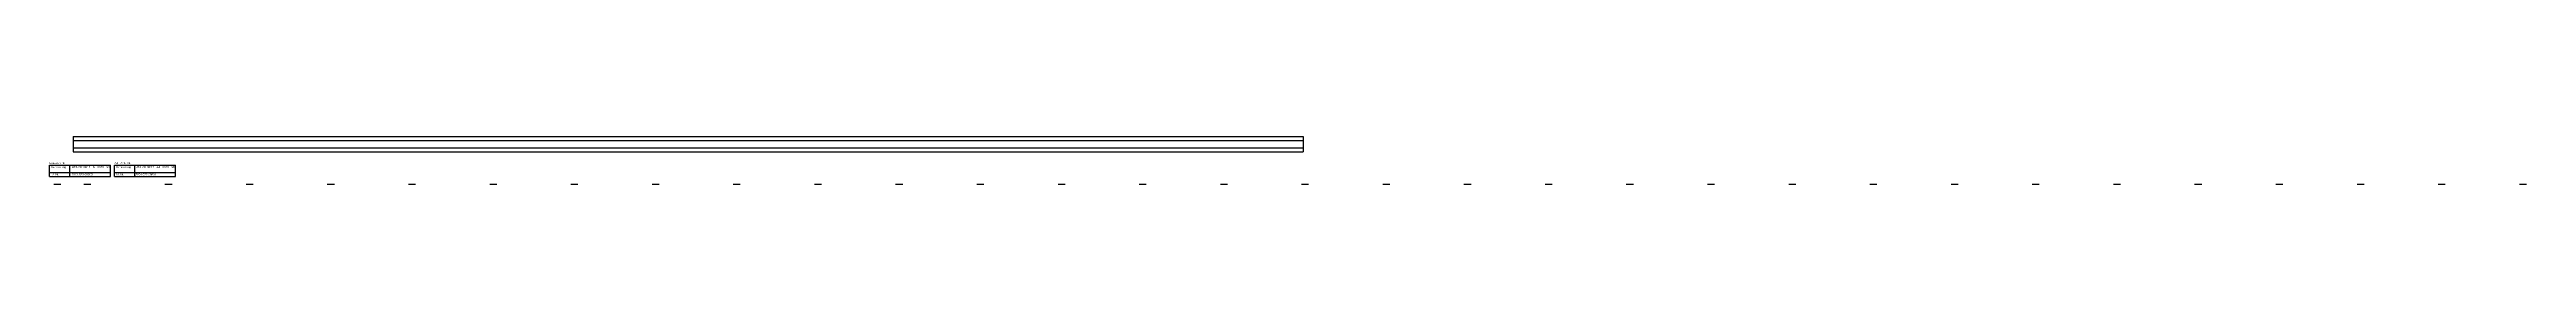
# Model space of a CAD drawing. Header units: millimetres. Extents: x 6937 to 13065, y -40 to 2527.
# Drawn here: x 6937 to 13039, y 95 to 214 of the extents above; entities that cross this region are included whole.
import ezdxf

# ---------------------------------------------------------------- set-up
doc = ezdxf.new("R2010")
doc.units = ezdxf.units.MM
doc.header["$LTSCALE"] = 10
doc.layers.add('HALFEN', color=2, linetype='CONTINUOUS')
doc.styles.add('ARIAL50', font='arial.ttf', dxfattribs={"height": 5})

msp = doc.modelspace()

# ---------------------------------------------------------------- linework, layer by layer
at = {"layer": 'HALFEN'}
for p, q in [((6995.5, 213.8), (6995.5, 175.8)), ((6995.5, 213.8), (10025.5, 213.8)), ((6995.5, 203.8), (10025.5, 203.8)), ((6995.5, 185.8), (10025.5, 185.8)), ((10025.5, 213.8), (10025.5, 175.8)), ((10025.5, 213.8), (10025.5, 175.8)), ((6937.5, 143.2), (7087.5, 143.2)), ((6937.5, 115.2), (6937.5, 143.2)), ((6937.5, 125.2), (7087.5, 125.2)), ((6987.5, 115.2), (6987.5, 143.2)), ((6995.5, 175.8), (10025.5, 175.8)), ((7087.5, 115.2), (7087.5, 143.2)), ((7097.5, 143.2), (7247.5, 143.2)), ((7097.5, 115.2), (7097.5, 143.2)), ((7097.5, 125.2), (7247.5, 125.2)), ((7147.5, 115.2), (7147.5, 143.2)), ((7247.5, 115.2), (7247.5, 143.2)), ((6937.5, 115.2), (7087.5, 115.2)), ((6965.2, 95.2), (6947.8, 95.2)), ((7039.2, 95.2), (7021.8, 95.2)), ((7097.5, 115.2), (7247.5, 115.2)), ((7239.2, 95.2), (7221.8, 95.2)), ((7439.2, 95.2), (7421.8, 95.2)), ((7639.2, 95.2), (7621.8, 95.2)), ((7839.2, 95.2), (7821.8, 95.2)), ((8039.2, 95.2), (8021.8, 95.2)), ((8239.2, 95.2), (8221.8, 95.2)), ((8439.2, 95.2), (8421.8, 95.2)), ((8639.2, 95.2), (8621.8, 95.2)), ((8839.2, 95.2), (8821.8, 95.2)), ((9039.2, 95.2), (9021.8, 95.2)), ((9239.2, 95.2), (9221.8, 95.2)), ((9439.2, 95.2), (9421.8, 95.2)), ((9639.2, 95.2), (9621.8, 95.2)), ((9839.2, 95.2), (9821.8, 95.2)), ((10039.2, 95.2), (10021.8, 95.2)), ((10239.2, 95.2), (10221.8, 95.2)), ((10439.2, 95.2), (10421.8, 95.2)), ((10639.2, 95.2), (10621.8, 95.2)), ((10839.2, 95.2), (10821.8, 95.2)), ((11039.2, 95.2), (11021.8, 95.2)), ((11239.2, 95.2), (11221.8, 95.2)), ((11439.2, 95.2), (11421.8, 95.2)), ((11639.2, 95.2), (11621.8, 95.2)), ((11839.2, 95.2), (11821.8, 95.2)), ((12039.2, 95.2), (12021.8, 95.2)), ((12239.2, 95.2), (12221.8, 95.2)), ((12439.2, 95.2), (12421.8, 95.2)), ((12639.2, 95.2), (12621.8, 95.2)), ((12839.2, 95.2), (12821.8, 95.2)), ((13039.2, 95.2), (13021.8, 95.2))]:
    msp.add_line(p, q, dxfattribs=at)

# ---------------------------------------------------------------- texts
at = {"layer": 'HALFEN', "style": 'ARIAL50'}
for s, p in [('feuerverzinkt', (6937.5, 145.7)), ('Benennung', (6942.5, 135.7)), ('Id. Nr.', (6942.5, 117.7)), ('2001.020-00003', (6992.5, 117.7)), ('HTA-CE 38/17 - fv - 6070 - VF', (6992.5, 135.7)), ('A4 - Ank. A4', (7097.5, 145.7)), ('Benennung', (7102.5, 135.7)), ('Id. Nr.', (7102.5, 117.7)), ('2001.022-00001', (7149.5, 117.7)), ('HTA-CE 38/17 - A4 - 6070 - VF', (7149.5, 135.7))]:
    msp.add_text(s, height=5, dxfattribs=at).set_placement(p)

doc.saveas('drawing.dxf')
